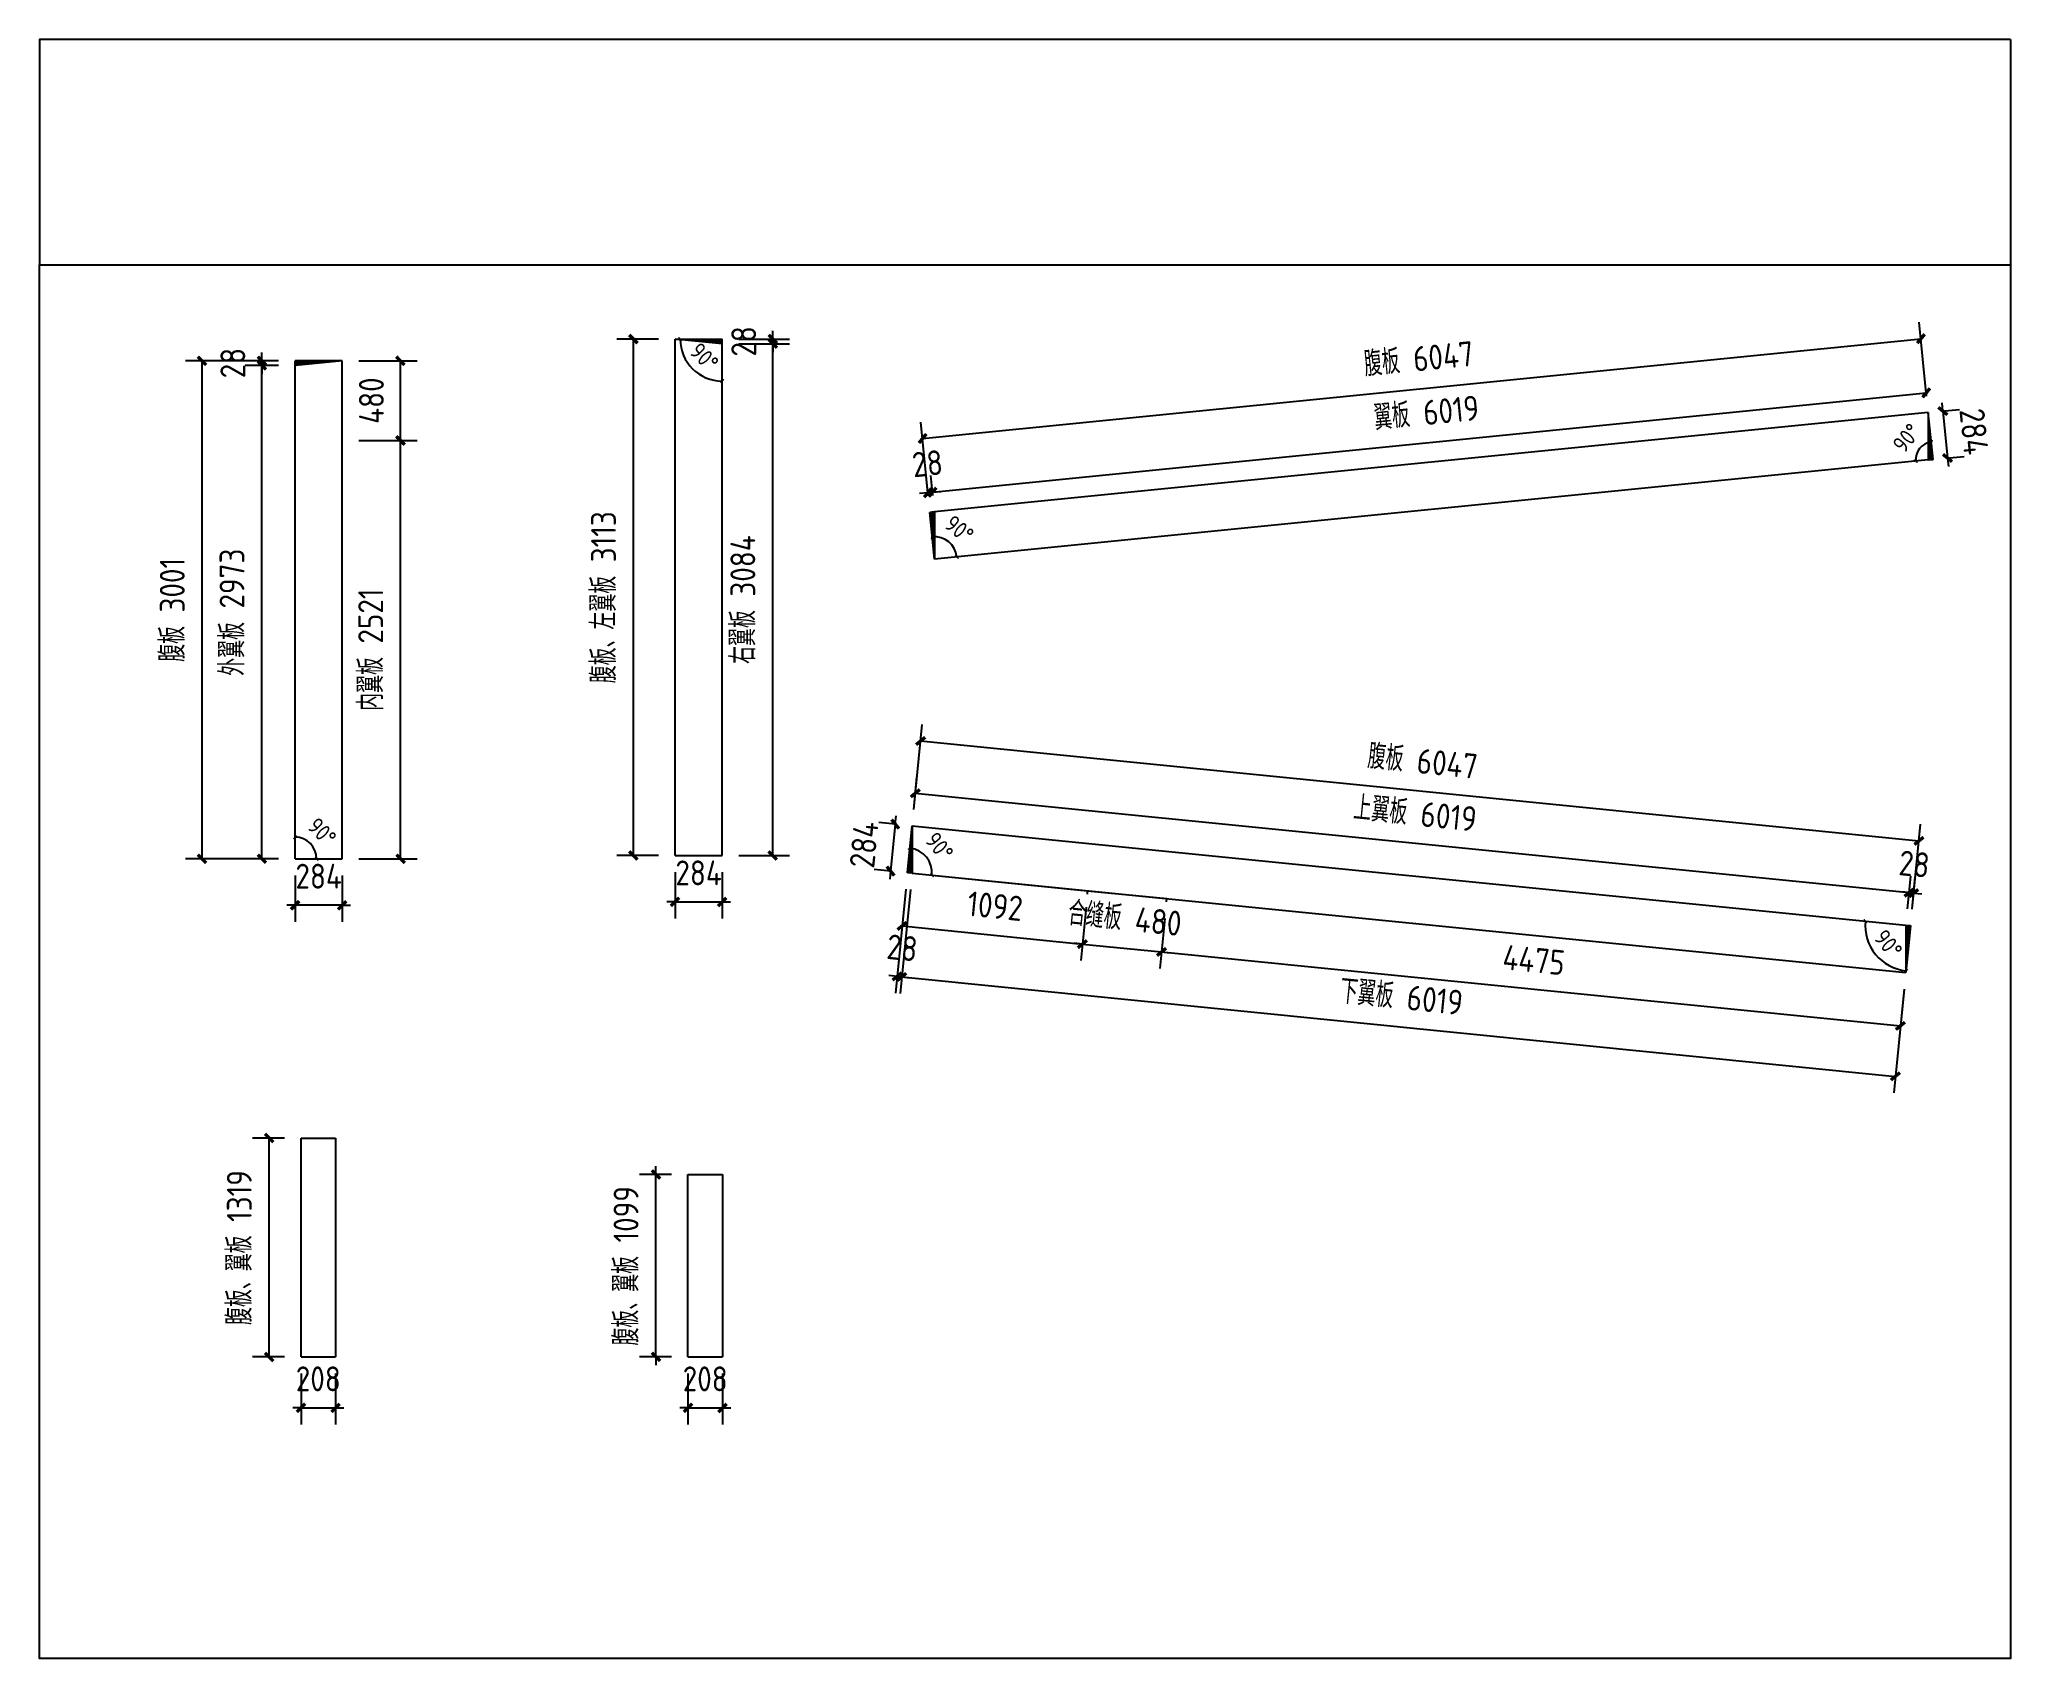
# Model space of a CAD drawing. Extents: x 533809 to 747315, y -17138 to 180511.
# Drawn here: x 676029 to 687909, y 163462 to 173220 of the extents above; entities that cross this region are included whole.
import ezdxf

# ---------------------------------------------------------------- set-up
doc = ezdxf.new("R2010")
doc.units = 0
doc.header["$LTSCALE"] = 1000
doc.header["$MEASUREMENT"] = 0
doc.layers.add('AXIS', color=3, linetype='Continuous')
doc.layers.add('DOTE', color=1, linetype='Continuous')
doc.styles.get("Standard").update_dxf_attribs({"font": 'gbenor.shx', "bigfont": 'gbcbig.shx'})
doc.dimstyles.get("Standard").update_dxf_attribs({"dimscale": 100, "dimtxt": 3.5, "dimasz": 1, "dimexe": 2.5, "dimexo": 3, "dimgap": 1.5, "dimtad": 1, "dimdec": 0, "dimzin": 0, "dimdsep": 46, "dimtxsty": 'Standard', "dimblk": 'ARCHTICK', "dimcen": 0.09, "dimadec": 0, "dimazin": 0, "dimtfac": 1, "dimtdec": 0, "dimtix": 1, "dimtmove": 2, "dimatfit": 3, "dimfxl": 1, "dimtolj": 1, "dimtzin": 0, "dimarcsym": 0})

msp = doc.modelspace()

# ---------------------------------------------------------------- blocks, each defined once
blk = doc.blocks.new('_ArchTick')
at = {"color": 0, "linetype": 'ByBlock', "const_width": 0.4}
blk.add_lwpolyline([(-0.5, -0.5), (0.5, 0.5)], dxfattribs=at)
blk = doc.blocks.new('*D1306')
at = {"layer": 'AXIS', "color": 3, "lineweight": -2}
for p, q in [((677570, 168182), (677570, 167902)), ((677854, 168182), (677854, 167902)), ((677570, 168002), (677520, 168002)), ((677854, 168002), (677570, 168002)), ((677854, 168002), (677904, 168002))]:
    blk.add_line(p, q, dxfattribs=at)
at = {"layer": 'Defpoints', "color": 0}
for p in [(677570, 168282), (677854, 168282), (677570, 168002)]:
    blk.add_point(p, dxfattribs=at)
at = {"layer": 'AXIS', "color": 3, "lineweight": -2, "xscale": 50, "yscale": 50, "zscale": 50}
for p, rotation in [((677570, 168002), 359.9999999999941), ((677854, 168002), 179.9999999999941)]:
    blk.add_blockref('_ArchTick', p, dxfattribs=dict(at, rotation=rotation))
at = {"layer": 'AXIS', "color": 0, "insert": (677712, 168177), "char_height": 150, "attachment_point": 5}
blk.add_mtext('\\A1;284', dxfattribs=at)
blk = doc.blocks.new('*D1307')
at = {"layer": 'AXIS', "color": 3, "lineweight": -2}
for p, q in [((677470, 171255), (677270, 171255)), ((677370, 168282), (677370, 171255)), ((677470, 168282), (677270, 168282))]:
    blk.add_line(p, q, dxfattribs=at)
at = {"layer": 'Defpoints', "color": 0}
for p in [(677370, 171255), (677570, 171255), (677570, 168282)]:
    blk.add_point(p, dxfattribs=at)
at = {"layer": 'AXIS', "color": 3, "lineweight": -2, "xscale": 50, "yscale": 50, "zscale": 50}
for p, rotation in [((677370, 171255), 90), ((677370, 168282), 270)]:
    blk.add_blockref('_ArchTick', p, dxfattribs=dict(at, rotation=rotation))
at = {"layer": 'AXIS', "color": 0, "insert": (677190, 169768), "char_height": 150, "attachment_point": 5, "rotation": 90}
blk.add_mtext('\\A1;外翼板 2973', dxfattribs=at)
blk = doc.blocks.new('*D1308')
at = {"layer": 'AXIS', "color": 3, "lineweight": -2}
for p, q in [((677370, 171283), (677370, 171333)), ((677470, 171283), (677270, 171283)), ((677470, 171255), (677270, 171255)), ((677370, 171255), (677370, 171283)), ((677370, 171255), (677370, 171205))]:
    blk.add_line(p, q, dxfattribs=at)
at = {"layer": 'Defpoints', "color": 0}
for p in [(677370, 171283), (677570, 171283), (677570, 171255)]:
    blk.add_point(p, dxfattribs=at)
at = {"layer": 'AXIS', "color": 3, "lineweight": -2, "xscale": 50, "yscale": 50, "zscale": 50}
for p, rotation in [((677370, 171283), 270), ((677370, 171255), 90)]:
    blk.add_blockref('_ArchTick', p, dxfattribs=dict(at, rotation=rotation))
at = {"layer": 'AXIS', "color": 0, "insert": (677195, 171269), "char_height": 150, "attachment_point": 5, "rotation": 90}
blk.add_mtext('\\A1;28', dxfattribs=at)
blk = doc.blocks.new('*D1305')
at = {"layer": 'AXIS', "color": 3, "lineweight": -2}
for p, q in [((677470, 171283), (676909, 171283)), ((677009, 168282), (677009, 171283)), ((677470, 168282), (676909, 168282))]:
    blk.add_line(p, q, dxfattribs=at)
at = {"layer": 'Defpoints', "color": 0}
for p in [(677009, 171283), (677570, 171283), (677570, 168282)]:
    blk.add_point(p, dxfattribs=at)
at = {"layer": 'AXIS', "color": 3, "lineweight": -2, "xscale": 50, "yscale": 50, "zscale": 50}
for p, rotation in [((677009, 171283), 90), ((677009, 168282), 270)]:
    blk.add_blockref('_ArchTick', p, dxfattribs=dict(at, rotation=rotation))
at = {"layer": 'AXIS', "color": 0, "insert": (676830, 169782), "char_height": 150, "attachment_point": 5, "rotation": 90}
blk.add_mtext('\\A1;腹板 3001', dxfattribs=at)
blk = doc.blocks.new('*D1309')
at = {"layer": 'AXIS', "color": 3, "lineweight": -2}
for p, q in [((677954, 170803), (678306, 170803)), ((678206, 168282), (678206, 170803)), ((677954, 168282), (678306, 168282))]:
    blk.add_line(p, q, dxfattribs=at)
at = {"layer": 'Defpoints', "color": 0}
for p in [(677854, 170803), (678206, 170803), (677854, 168282)]:
    blk.add_point(p, dxfattribs=at)
at = {"layer": 'AXIS', "color": 3, "lineweight": -2, "xscale": 50, "yscale": 50, "zscale": 50}
for p, rotation in [((678206, 170803), 90), ((678206, 168282), 270)]:
    blk.add_blockref('_ArchTick', p, dxfattribs=dict(at, rotation=rotation))
at = {"layer": 'AXIS', "color": 0, "insert": (678026, 169542), "char_height": 150, "attachment_point": 5, "rotation": 90}
blk.add_mtext('\\A1;内翼板 2521', dxfattribs=at)
blk = doc.blocks.new('*D1310')
at = {"layer": 'AXIS', "color": 3, "lineweight": -2}
for p, q in [((677954, 171283), (678305, 171283)), ((678205, 170803), (678205, 171283)), ((677954, 170803), (678305, 170803))]:
    blk.add_line(p, q, dxfattribs=at)
at = {"layer": 'Defpoints', "color": 0}
for p in [(677854, 171283), (678205, 171283), (677854, 170803)]:
    blk.add_point(p, dxfattribs=at)
at = {"layer": 'AXIS', "color": 3, "lineweight": -2, "xscale": 50, "yscale": 50, "zscale": 50}
for p, rotation in [((678205, 171283), 90), ((678205, 170803), 270)]:
    blk.add_blockref('_ArchTick', p, dxfattribs=dict(at, rotation=rotation))
at = {"layer": 'AXIS', "color": 0, "insert": (678030, 171043), "char_height": 150, "attachment_point": 5, "rotation": 90}
blk.add_mtext('\\A1;480', dxfattribs=at)
blk = doc.blocks.new('*D1311')
at = {"color": 0, "lineweight": -2}
blk.add_arc((677570, 168282), 130, 360, 90, dxfattribs=at)
at = {"layer": 'Defpoints', "color": 0}
for p in [(677570, 171255), (677682, 168347), (677570, 168282), (677570, 168282), (677854, 168282)]:
    blk.add_point(p, dxfattribs=at)
at = {"color": 0, "lineweight": -2, "xscale": 20, "yscale": 20, "zscale": 20}
for p, rotation in [((677570, 168411), 179.9999999999987), ((677700, 168282), 269.9999999999721)]:
    blk.add_blockref('_ArchTick', p, dxfattribs=dict(at, rotation=rotation))
at = {"color": 0, "insert": (677732, 168444), "char_height": 100, "attachment_point": 5, "rotation": 315}
blk.add_mtext('\\A1;90°', dxfattribs=at)
blk = doc.blocks.new('*D1312')
at = {"layer": 'AXIS', "color": 3, "lineweight": -2}
for p, q in [((679760, 171414), (679509, 171414)), ((679609, 168302), (679609, 171414)), ((679760, 168302), (679509, 168302))]:
    blk.add_line(p, q, dxfattribs=at)
at = {"layer": 'Defpoints', "color": 0}
for p in [(679609, 171414), (679860, 171414), (679860, 168302)]:
    blk.add_point(p, dxfattribs=at)
at = {"layer": 'AXIS', "color": 3, "lineweight": -2, "xscale": 50, "yscale": 50, "zscale": 50}
for p, rotation in [((679609, 171414), 90), ((679609, 168302), 270)]:
    blk.add_blockref('_ArchTick', p, dxfattribs=dict(at, rotation=rotation))
at = {"layer": 'AXIS', "color": 0, "insert": (679429, 169858), "char_height": 150, "attachment_point": 5, "rotation": 90}
blk.add_mtext('\\A1;腹板、左翼板 3113', dxfattribs=at)
blk = doc.blocks.new('*D1313')
at = {"layer": 'AXIS', "color": 3, "lineweight": -2}
for p, q in [((680244, 171386), (680549, 171386)), ((680449, 168302), (680449, 171386)), ((680244, 168302), (680549, 168302))]:
    blk.add_line(p, q, dxfattribs=at)
at = {"layer": 'Defpoints', "color": 0}
for p in [(680144, 171386), (680449, 171386), (680144, 168302)]:
    blk.add_point(p, dxfattribs=at)
at = {"layer": 'AXIS', "color": 3, "lineweight": -2, "xscale": 50, "yscale": 50, "zscale": 50}
for p, rotation in [((680449, 171386), 90), ((680449, 168302), 270)]:
    blk.add_blockref('_ArchTick', p, dxfattribs=dict(at, rotation=rotation))
at = {"layer": 'AXIS', "color": 0, "insert": (680269, 169844), "char_height": 150, "attachment_point": 5, "rotation": 90}
blk.add_mtext('\\A1;右翼板 3084', dxfattribs=at)
blk = doc.blocks.new('*D1314')
at = {"layer": 'AXIS', "color": 3, "lineweight": -2}
for p, q in [((680449, 171414), (680449, 171464)), ((680244, 171414), (680549, 171414)), ((680244, 171386), (680549, 171386)), ((680449, 171386), (680449, 171414)), ((680449, 171386), (680449, 171336))]:
    blk.add_line(p, q, dxfattribs=at)
at = {"layer": 'Defpoints', "color": 0}
for p in [(680144, 171414), (680144, 171386), (680449, 171414)]:
    blk.add_point(p, dxfattribs=at)
at = {"layer": 'AXIS', "color": 3, "lineweight": -2, "xscale": 50, "yscale": 50, "zscale": 50}
for p, rotation in [((680449, 171414), 270), ((680449, 171386), 90)]:
    blk.add_blockref('_ArchTick', p, dxfattribs=dict(at, rotation=rotation))
at = {"layer": 'AXIS', "color": 0, "insert": (680274, 171400), "char_height": 150, "attachment_point": 5, "rotation": 90}
blk.add_mtext('\\A1;28', dxfattribs=at)
blk = doc.blocks.new('*D1315')
at = {"layer": 'AXIS', "color": 3, "lineweight": -2}
for p, q in [((679860, 168202), (679860, 167922)), ((680144, 168202), (680144, 167922)), ((679860, 168022), (679810, 168022)), ((679860, 168022), (680144, 168022)), ((680144, 168022), (680194, 168022))]:
    blk.add_line(p, q, dxfattribs=at)
at = {"layer": 'Defpoints', "color": 0}
for p in [(679860, 168302), (680144, 168302), (680144, 168022)]:
    blk.add_point(p, dxfattribs=at)
at = {"layer": 'AXIS', "color": 3, "lineweight": -2, "xscale": 50, "yscale": 50, "zscale": 50}
blk.add_blockref('_ArchTick', (679860, 168022), dxfattribs=at)
at = {"layer": 'AXIS', "color": 3, "lineweight": -2, "xscale": 50, "yscale": 50, "zscale": 50, "rotation": 180}
blk.add_blockref('_ArchTick', (680144, 168022), dxfattribs=at)
at = {"layer": 'AXIS', "color": 0, "insert": (680002, 168197), "char_height": 150, "attachment_point": 5}
blk.add_mtext('\\A1;284', dxfattribs=at)
blk = doc.blocks.new('*D1318')
at = {"color": 0, "lineweight": -2}
blk.add_arc((680144, 171414), 253, 180, 270, dxfattribs=at)
at = {"layer": 'Defpoints', "color": 0}
for p in [(679860, 171414), (680144, 171414), (680144, 171386), (679925, 171287), (680144, 168302)]:
    blk.add_point(p, dxfattribs=at)
at = {"color": 0, "lineweight": -2, "xscale": 20, "yscale": 20, "zscale": 20, "rotation": 89.99999999999167}
blk.add_blockref('_ArchTick', (679891, 171414), dxfattribs=at)
at = {"color": 0, "lineweight": -2, "xscale": 20, "yscale": 20, "zscale": 20}
blk.add_blockref('_ArchTick', (680144, 171161), dxfattribs=at)
at = {"color": 0, "insert": (680036, 171306), "char_height": 100, "attachment_point": 5, "rotation": 315}
blk.add_mtext('\\A1;90°', dxfattribs=at)
blk = doc.blocks.new('*D1321')
at = {"layer": 'AXIS', "color": 3, "lineweight": -2}
for p, q in [((681384, 170488), (681334, 170483)), ((681386, 170469), (681374, 170588)), ((681384, 170488), (681412, 170491)), ((681414, 170471), (681402, 170591)), ((681412, 170491), (681462, 170496))]:
    blk.add_line(p, q, dxfattribs=at)
at = {"layer": 'Defpoints', "color": 0}
for p in [(681412, 170491), (681396, 170369), (681424, 170372)]:
    blk.add_point(p, dxfattribs=at)
at = {"layer": 'AXIS', "color": 3, "lineweight": -2, "xscale": 50, "yscale": 50, "zscale": 50}
for p, rotation in [((681384, 170488), 5.710593137534685), ((681412, 170491), 185.7105931375347)]:
    blk.add_blockref('_ArchTick', p, dxfattribs=dict(at, rotation=rotation))
at = {"layer": 'AXIS', "color": 0, "insert": (681381, 170664), "char_height": 150, "attachment_point": 5, "rotation": 5.7106}
blk.add_mtext('\\A1;28', dxfattribs=at)
blk = doc.blocks.new('*D1322')
at = {"layer": 'AXIS', "color": 3, "lineweight": -2}
for p, q in [((681412, 170491), (687401, 171090)), ((687403, 171070), (687391, 171190)), ((681414, 170471), (681402, 170591))]:
    blk.add_line(p, q, dxfattribs=at)
at = {"layer": 'Defpoints', "color": 0}
for p in [(687401, 171090), (687413, 170971), (681424, 170372)]:
    blk.add_point(p, dxfattribs=at)
at = {"layer": 'AXIS', "color": 3, "lineweight": -2, "xscale": 50, "yscale": 50, "zscale": 50}
for p, rotation in [((687401, 171090), 5.710593137520395), ((681412, 170491), 185.7105931375204)]:
    blk.add_blockref('_ArchTick', p, dxfattribs=dict(at, rotation=rotation))
at = {"layer": 'AXIS', "color": 0, "insert": (684389, 170970), "char_height": 150, "attachment_point": 5, "rotation": 5.7106}
blk.add_mtext('\\A1;翼板 6019', dxfattribs=at)
blk = doc.blocks.new('*D1323')
at = {"layer": 'AXIS', "color": 3, "lineweight": -2}
for p, q in [((687403, 171070), (687359, 171516)), ((681352, 170815), (687369, 171416)), ((681386, 170469), (681342, 170914))]:
    blk.add_line(p, q, dxfattribs=at)
at = {"layer": 'Defpoints', "color": 0}
for p in [(687369, 171416), (687413, 170971), (681396, 170369)]:
    blk.add_point(p, dxfattribs=at)
at = {"layer": 'AXIS', "color": 3, "lineweight": -2, "xscale": 50, "yscale": 50, "zscale": 50}
for p, rotation in [((687369, 171416), 5.710593137499098), ((681352, 170815), 185.7105931374991)]:
    blk.add_blockref('_ArchTick', p, dxfattribs=dict(at, rotation=rotation))
at = {"layer": 'AXIS', "color": 0, "insert": (684342, 171295), "char_height": 150, "attachment_point": 5, "rotation": 5.7106}
blk.add_mtext('\\A1;腹板 6047', dxfattribs=at)
blk = doc.blocks.new('*D1324')
at = {"layer": 'AXIS', "color": 3, "lineweight": -2}
for p, q in [((687501, 170980), (687496, 171029)), ((687501, 170980), (687529, 170697)), ((687513, 170981), (687601, 170990)), ((687529, 170697), (687534, 170647)), ((687541, 170698), (687629, 170707))]:
    blk.add_line(p, q, dxfattribs=at)
at = {"layer": 'Defpoints', "color": 0}
for p in [(687413, 170971), (687442, 170688), (687529, 170697)]:
    blk.add_point(p, dxfattribs=at)
at = {"layer": 'AXIS', "color": 3, "lineweight": -2, "xscale": 50, "yscale": 50, "zscale": 50}
for p, rotation in [((687501, 170980), 275.7105931375114), ((687529, 170697), 95.71059313751134)]:
    blk.add_blockref('_ArchTick', p, dxfattribs=dict(at, rotation=rotation))
at = {"layer": 'AXIS', "color": 0, "insert": (687689, 170856), "char_height": 150, "attachment_point": 5, "rotation": 275.7106}
blk.add_mtext('\\A1;284', dxfattribs=at)
blk = doc.blocks.new('*D1319')
at = {"color": 0, "lineweight": -2}
blk.add_arc((687442, 170688), 105, 95.7106, 185.7106, dxfattribs=at)
at = {"layer": 'Defpoints', "color": 0}
for p in [(687413, 170971), (687380, 170774), (687413, 170685), (687442, 170688), (681424, 170087)]:
    blk.add_point(p, dxfattribs=at)
at = {"color": 0, "lineweight": -2, "xscale": 20, "yscale": 20, "zscale": 20}
for p, rotation in [((687431, 170793), 5.7105931374892), ((687337, 170678), 275.7105931375)]:
    blk.add_blockref('_ArchTick', p, dxfattribs=dict(at, rotation=rotation))
at = {"color": 0, "insert": (687283, 170818), "char_height": 100, "attachment_point": 5, "rotation": 50.7106}
blk.add_mtext('\\A1;90°', dxfattribs=at)
blk = doc.blocks.new('*D1320')
at = {"color": 0, "lineweight": -2}
blk.add_arc((681424, 170087), 135, 5.7106, 95.7106, dxfattribs=at)
at = {"layer": 'Defpoints', "color": 0}
for p in [(687413, 170685), (681396, 170369), (681534, 170165), (681424, 170087), (681424, 170087)]:
    blk.add_point(p, dxfattribs=at)
at = {"color": 0, "lineweight": -2, "xscale": 20, "yscale": 20, "zscale": 20}
for p, rotation in [((681411, 170221), 185.7105931374966), ((681558, 170100), 275.7105931375002)]:
    blk.add_blockref('_ArchTick', p, dxfattribs=dict(at, rotation=rotation))
at = {"color": 0, "insert": (681573, 170268), "char_height": 100, "attachment_point": 5, "rotation": 320.7106}
blk.add_mtext('\\A1;90°', dxfattribs=at)
blk = doc.blocks.new('*D1325')
at = {"layer": 'AXIS', "color": 3, "lineweight": -2}
for p, q in [((681299, 168580), (681318, 168776)), ((681308, 168677), (687297, 168078)), ((687288, 167981), (687307, 168177))]:
    blk.add_line(p, q, dxfattribs=at)
at = {"layer": 'Defpoints', "color": 0}
for p in [(681289, 168481), (687297, 168078), (687278, 167882)]:
    blk.add_point(p, dxfattribs=at)
at = {"layer": 'AXIS', "color": 3, "lineweight": -2, "xscale": 50, "yscale": 50, "zscale": 50}
for p, rotation in [((681308, 168677), 174.289406862513), ((687297, 168078), 354.2894068625131)]:
    blk.add_blockref('_ArchTick', p, dxfattribs=dict(at, rotation=rotation))
at = {"layer": 'AXIS', "color": 0, "insert": (684321, 168556), "char_height": 150, "attachment_point": 5, "rotation": 354.2894}
blk.add_mtext('\\A1;上翼板 6019', dxfattribs=at)
blk = doc.blocks.new('*D1326')
at = {"layer": 'AXIS', "color": 3, "lineweight": -2}
for p, q in [((687288, 167981), (687307, 168177)), ((687316, 167979), (687335, 168174)), ((687297, 168078), (687247, 168083)), ((687297, 168078), (687325, 168075)), ((687325, 168075), (687375, 168070))]:
    blk.add_line(p, q, dxfattribs=at)
at = {"layer": 'Defpoints', "color": 0}
for p in [(687325, 168075), (687278, 167882), (687306, 167879)]:
    blk.add_point(p, dxfattribs=at)
at = {"layer": 'AXIS', "color": 3, "lineweight": -2, "xscale": 50, "yscale": 50, "zscale": 50}
for p, rotation in [((687297, 168078), 354.2894068626248), ((687325, 168075), 174.2894068626248)]:
    blk.add_blockref('_ArchTick', p, dxfattribs=dict(at, rotation=rotation))
at = {"layer": 'AXIS', "color": 0, "insert": (687329, 168250), "char_height": 150, "attachment_point": 5, "rotation": 354.2894}
blk.add_mtext('\\A1;28', dxfattribs=at)
blk = doc.blocks.new('*D1327')
at = {"layer": 'AXIS', "color": 3, "lineweight": -2}
for p, q in [((681299, 168580), (681350, 169091)), ((681340, 168992), (687357, 168390)), ((687316, 167979), (687367, 168490))]:
    blk.add_line(p, q, dxfattribs=at)
at = {"layer": 'Defpoints', "color": 0}
for p in [(681289, 168481), (687357, 168390), (687306, 167879)]:
    blk.add_point(p, dxfattribs=at)
at = {"layer": 'AXIS', "color": 3, "lineweight": -2, "xscale": 50, "yscale": 50, "zscale": 50}
for p, rotation in [((681340, 168992), 174.2894068625008), ((687357, 168390), 354.2894068625008)]:
    blk.add_blockref('_ArchTick', p, dxfattribs=dict(at, rotation=rotation))
at = {"layer": 'AXIS', "color": 0, "insert": (684366, 168870), "char_height": 150, "attachment_point": 5, "rotation": 354.2894}
blk.add_mtext('\\A1;腹板 6047', dxfattribs=at)
blk = doc.blocks.new('*D1328')
at = {"layer": 'AXIS', "color": 3, "lineweight": -2}
for p, q in [((681189, 168491), (681088, 168501)), ((681187, 168491), (681159, 168208)), ((681187, 168491), (681192, 168541)), ((681161, 168208), (681060, 168218)), ((681159, 168208), (681154, 168159))]:
    blk.add_line(p, q, dxfattribs=at)
at = {"layer": 'Defpoints', "color": 0}
for p in [(681289, 168481), (681159, 168208), (681260, 168198)]:
    blk.add_point(p, dxfattribs=at)
at = {"layer": 'AXIS', "color": 3, "lineweight": -2, "xscale": 50, "yscale": 50, "zscale": 50}
for p, rotation in [((681187, 168491), 264.2894068625126), ((681159, 168208), 84.28940686251264)]:
    blk.add_blockref('_ArchTick', p, dxfattribs=dict(at, rotation=rotation))
at = {"layer": 'AXIS', "color": 0, "insert": (680999, 168367), "char_height": 150, "attachment_point": 5, "rotation": 84.2894}
blk.add_mtext('\\A1;284', dxfattribs=at)
blk = doc.blocks.new('*D1329')
at = {"layer": 'AXIS', "color": 3, "lineweight": -2}
for p, q in [((681250, 168099), (681188, 167473)), ((681279, 168096), (681216, 167470)), ((681198, 167573), (681148, 167578)), ((681198, 167573), (681226, 167570)), ((681226, 167570), (681276, 167565))]:
    blk.add_line(p, q, dxfattribs=at)
at = {"layer": 'Defpoints', "color": 0}
for p in [(681260, 168198), (681289, 168195), (681226, 167570)]:
    blk.add_point(p, dxfattribs=at)
at = {"layer": 'AXIS', "color": 3, "lineweight": -2, "xscale": 50, "yscale": 50, "zscale": 50}
for p, rotation in [((681198, 167573), 354.2894068624069), ((681226, 167570), 174.2894068624069)]:
    blk.add_blockref('_ArchTick', p, dxfattribs=dict(at, rotation=rotation))
at = {"layer": 'AXIS', "color": 0, "insert": (681229, 167745), "char_height": 150, "attachment_point": 5, "rotation": 354.2894}
blk.add_mtext('\\A1;28', dxfattribs=at)
blk = doc.blocks.new('*D1330')
at = {"layer": 'AXIS', "color": 3, "lineweight": -2}
for p, q in [((681279, 168096), (681216, 167470)), ((681226, 167570), (687215, 166971)), ((687268, 167497), (687205, 166872))]:
    blk.add_line(p, q, dxfattribs=at)
at = {"layer": 'Defpoints', "color": 0}
for p in [(681289, 168195), (687278, 167596), (687215, 166971)]:
    blk.add_point(p, dxfattribs=at)
at = {"layer": 'AXIS', "color": 3, "lineweight": -2, "xscale": 50, "yscale": 50, "zscale": 50}
for p, rotation in [((681226, 167570), 174.2894068624174), ((687215, 166971), 354.2894068624174)]:
    blk.add_blockref('_ArchTick', p, dxfattribs=dict(at, rotation=rotation))
at = {"layer": 'AXIS', "color": 0, "insert": (684238, 167450), "char_height": 150, "attachment_point": 5, "rotation": 354.2894}
blk.add_mtext('\\A1;下翼板 6019', dxfattribs=at)
blk = doc.blocks.new('*D1331')
at = {"color": 0, "lineweight": -2}
blk.add_arc((687306, 167879), 273, 174.2894, 264.2894, dxfattribs=at)
at = {"layer": 'Defpoints', "color": 0}
for p in [(681289, 168481), (687278, 167882), (687306, 167879), (687057, 167767), (687278, 167596)]:
    blk.add_point(p, dxfattribs=at)
at = {"color": 0, "lineweight": -2, "xscale": 20, "yscale": 20, "zscale": 20}
for p, rotation in [((687034, 167906), 84.28940686250147), ((687279, 167607), 354.2894068624994)]:
    blk.add_blockref('_ArchTick', p, dxfattribs=dict(at, rotation=rotation))
at = {"color": 0, "insert": (687172, 167769), "char_height": 100, "attachment_point": 5, "rotation": 309.2894}
blk.add_mtext('\\A1;90°', dxfattribs=at)
blk = doc.blocks.new('*D1332')
at = {"color": 0, "lineweight": -2}
blk.add_arc((681260, 168198), 149, 354.2894, 84.2894, dxfattribs=at)
at = {"layer": 'Defpoints', "color": 0}
for p in [(681289, 168481), (681396, 168260), (681260, 168198), (681289, 168195), (682347, 168090)]:
    blk.add_point(p, dxfattribs=at)
at = {"color": 0, "lineweight": -2, "xscale": 20, "yscale": 20, "zscale": 20}
for p, rotation in [((681275, 168347), 174.2894068625157), ((681409, 168183), 264.2894068625009)]:
    blk.add_blockref('_ArchTick', p, dxfattribs=dict(at, rotation=rotation))
at = {"color": 0, "insert": (681453, 168356), "char_height": 100, "attachment_point": 5, "rotation": 309.2894}
blk.add_mtext('\\A1;90°', dxfattribs=at)
blk = doc.blocks.new('*D1333')
at = {"layer": 'AXIS', "color": 3, "lineweight": -2}
for p, q in [((677506, 166599), (677314, 166599)), ((677414, 165280), (677414, 166599)), ((677506, 165280), (677314, 165280))]:
    blk.add_line(p, q, dxfattribs=at)
at = {"layer": 'Defpoints', "color": 0}
for p in [(677414, 166599), (677606, 166599), (677606, 165280)]:
    blk.add_point(p, dxfattribs=at)
at = {"layer": 'AXIS', "color": 3, "lineweight": -2, "xscale": 50, "yscale": 50, "zscale": 50}
for p, rotation in [((677414, 166599), 90), ((677414, 165280), 270)]:
    blk.add_blockref('_ArchTick', p, dxfattribs=dict(at, rotation=rotation))
at = {"layer": 'AXIS', "color": 0, "insert": (677234, 165939), "char_height": 150, "attachment_point": 5, "rotation": 90}
blk.add_mtext('\\A1;腹板、翼板 1319', dxfattribs=at)
blk = doc.blocks.new('*D1334')
at = {"layer": 'AXIS', "color": 3, "lineweight": -2}
for p, q in [((677606, 165180), (677606, 164873)), ((677814, 165180), (677814, 164873)), ((677606, 164973), (677556, 164973)), ((677606, 164973), (677814, 164973)), ((677814, 164973), (677864, 164973))]:
    blk.add_line(p, q, dxfattribs=at)
at = {"layer": 'Defpoints', "color": 0}
for p in [(677606, 165280), (677814, 165280), (677814, 164973)]:
    blk.add_point(p, dxfattribs=at)
at = {"layer": 'AXIS', "color": 3, "lineweight": -2, "xscale": 50, "yscale": 50, "zscale": 50}
blk.add_blockref('_ArchTick', (677606, 164973), dxfattribs=at)
at = {"layer": 'AXIS', "color": 3, "lineweight": -2, "xscale": 50, "yscale": 50, "zscale": 50, "rotation": 180}
blk.add_blockref('_ArchTick', (677814, 164973), dxfattribs=at)
at = {"layer": 'AXIS', "color": 0, "insert": (677710, 165148), "char_height": 150, "attachment_point": 5}
blk.add_mtext('\\A1;208', dxfattribs=at)
blk = doc.blocks.new('*D1344')
at = {"layer": 'AXIS', "color": 3, "lineweight": -2}
for p, q in [((679838, 166379), (679645, 166379)), ((679745, 166379), (679745, 166429)), ((679745, 165280), (679745, 166379)), ((679838, 165280), (679645, 165280)), ((679745, 165280), (679745, 165230))]:
    blk.add_line(p, q, dxfattribs=at)
at = {"layer": 'Defpoints', "color": 0}
for p in [(679745, 166379), (679938, 166379), (679938, 165280)]:
    blk.add_point(p, dxfattribs=at)
at = {"layer": 'AXIS', "color": 3, "lineweight": -2, "xscale": 50, "yscale": 50, "zscale": 50}
for p, rotation in [((679745, 166379), 270), ((679745, 165280), 90)]:
    blk.add_blockref('_ArchTick', p, dxfattribs=dict(at, rotation=rotation))
at = {"layer": 'AXIS', "color": 0, "insert": (679565, 165829), "char_height": 150, "attachment_point": 5, "rotation": 90}
blk.add_mtext('\\A1;腹板、翼板 1099', dxfattribs=at)
blk = doc.blocks.new('*D1345')
at = {"layer": 'AXIS', "color": 3, "lineweight": -2}
for p, q in [((679938, 165180), (679938, 164873)), ((680146, 165180), (680146, 164873)), ((679938, 164973), (679888, 164973)), ((679938, 164973), (680146, 164973)), ((680146, 164973), (680196, 164973))]:
    blk.add_line(p, q, dxfattribs=at)
at = {"layer": 'Defpoints', "color": 0}
for p in [(679938, 165280), (680146, 165280), (680146, 164973)]:
    blk.add_point(p, dxfattribs=at)
at = {"layer": 'AXIS', "color": 3, "lineweight": -2, "xscale": 50, "yscale": 50, "zscale": 50}
blk.add_blockref('_ArchTick', (679938, 164973), dxfattribs=at)
at = {"layer": 'AXIS', "color": 3, "lineweight": -2, "xscale": 50, "yscale": 50, "zscale": 50, "rotation": 180}
blk.add_blockref('_ArchTick', (680146, 164973), dxfattribs=at)
at = {"layer": 'AXIS', "color": 0, "insert": (680042, 165148), "char_height": 150, "attachment_point": 5}
blk.add_mtext('\\A1;208', dxfattribs=at)
blk = doc.blocks.new('*D2319')
at = {"layer": 'AXIS', "color": 3, "lineweight": -2}
for p, q in [((681250, 168099), (681218, 167778)), ((682337, 167990), (682305, 167669)), ((681228, 167877), (682315, 167768))]:
    blk.add_line(p, q, dxfattribs=at)
at = {"layer": 'Defpoints', "color": 0}
for p in [(681260, 168198), (682347, 168090), (682315, 167768)]:
    blk.add_point(p, dxfattribs=at)
at = {"layer": 'AXIS', "color": 3, "lineweight": -2, "xscale": 50, "yscale": 50, "zscale": 50}
for p, rotation in [((681228, 167877), 174.2894068624964), ((682315, 167768), 354.2894068624964)]:
    blk.add_blockref('_ArchTick', p, dxfattribs=dict(at, rotation=rotation))
at = {"layer": 'AXIS', "color": 0, "insert": (681789, 167997), "char_height": 150, "attachment_point": 5, "rotation": 354.2894}
blk.add_mtext('\\A1;1092', dxfattribs=at)
blk = doc.blocks.new('*D2320')
at = {"layer": 'AXIS', "color": 3, "lineweight": -2}
for p, q in [((682337, 167990), (682305, 167669)), ((682812, 167922), (682782, 167621)), ((682315, 167768), (682265, 167773)), ((682315, 167768), (682792, 167721)), ((682792, 167721), (682842, 167716))]:
    blk.add_line(p, q, dxfattribs=at)
at = {"layer": 'Defpoints', "color": 0}
for p in [(682347, 168090), (682822, 168022), (682792, 167721)]:
    blk.add_point(p, dxfattribs=at)
at = {"layer": 'AXIS', "color": 3, "lineweight": -2, "xscale": 50, "yscale": 50, "zscale": 50}
for p, rotation in [((682315, 167768), 354.2894068624964), ((682792, 167721), 174.2894068624964)]:
    blk.add_blockref('_ArchTick', p, dxfattribs=dict(at, rotation=rotation))
at = {"layer": 'AXIS', "color": 0, "insert": (682571, 167924), "char_height": 150, "attachment_point": 5, "rotation": 354.2894}
blk.add_mtext('\\A1;合缝板 480', dxfattribs=at)
blk = doc.blocks.new('*D2321')
at = {"layer": 'AXIS', "color": 3, "lineweight": -2}
for p, q in [((682812, 167922), (682782, 167621)), ((682792, 167721), (687245, 167275)), ((687268, 167497), (687236, 167176))]:
    blk.add_line(p, q, dxfattribs=at)
at = {"layer": 'Defpoints', "color": 0}
for p in [(682822, 168022), (687278, 167596), (687245, 167275)]:
    blk.add_point(p, dxfattribs=at)
at = {"layer": 'AXIS', "color": 3, "lineweight": -2, "xscale": 50, "yscale": 50, "zscale": 50}
for p, rotation in [((682792, 167721), 174.2894068624964), ((687245, 167275), 354.2894068624964)]:
    blk.add_blockref('_ArchTick', p, dxfattribs=dict(at, rotation=rotation))
at = {"layer": 'AXIS', "color": 0, "insert": (685036, 167672), "char_height": 150, "attachment_point": 5, "rotation": 354.2894}
blk.add_mtext('\\A1;4475', dxfattribs=at)

# ---------------------------------------------------------------- dimensions: what is measured, and where the dimension line sits
at = {"color": 1}
for base, line1, line2, picture, middle in [((679924.8, 171287.4), ((680144.2, 168301.6), (680144.2, 171385.7)), ((679860.2, 171414.1), (680144.2, 171414.1)), '*D1318', (680035.7, 171305.7)), ((677682.4, 168346.6), ((677570.1, 168281.8), (677854.1, 168281.8)), ((677570.1, 168281.8), (677570.1, 171254.6)), '*D1311', (677732.5, 168444.2)), ((687380, 170773.9), ((687413.3, 170685.5), (681424.3, 170086.6)), ((687441.6, 170688.3), (687413.3, 170970.9)), '*D1319', (687282.5, 170818.4)), ((681533.8, 170165.3), ((681424.3, 170086.6), (681396.1, 170369.2)), ((687413.3, 170685.5), (681424.3, 170086.6)), '*D1320', (681573, 170268.3)), ((681396.3, 168259.5), ((681288.6, 168195.3), (682346.8, 168089.5)), ((681260.3, 168198.1), (681288.6, 168480.7)), '*D1332', (681453.2, 168355.9)), ((687056.9, 167766.6), ((687305.9, 167879), (687277.6, 167596.4)), ((681288.6, 168480.7), (687277.6, 167881.8)), '*D1331', (687171.8, 167769.4))]:
    dim = msp.add_angular_dim_2l(base=base, line1=line1, line2=line2, dimstyle='Standard', override={"dimtxt": 1, "dimasz": 0.2, "dimgap": 0.5}, dxfattribs=at)
    dim.commit()
    dim.dimension.update_dxf_attribs({"geometry": picture, "text_midpoint": middle})
at = {"layer": 'AXIS', "color": 0}
for p1, p2, distance, text, picture, middle in [((679860.2, 168301.6), (679860.2, 171414.1), 250.8, '腹板、左翼板 3113', '*D1312', (679429.4, 169857.8)), ((681396.1, 170369.2), (687413.3, 170970.9), 447.7, '腹板 6047', '*D1323', (684342.2, 171294.5)), ((677854.1, 168281.8), (677854.1, 170802.8), -352.1, '内翼板 2521', '*D1309', (678026.3, 169542.3)), ((681288.6, 168480.7), (687305.9, 167879), 513.8, '腹板 6047', '*D1327', (684366.3, 168870.2)), ((681288.6, 168480.7), (687277.6, 167881.8), 196.7, '上翼板 6019', '*D1325', (684320.6, 168556.1)), ((677606.5, 165279.9), (677606.5, 166598.9), 192.4, '腹板、翼板 1319', '*D1333', (677234.1, 165939.4)), ((679937.9, 165279.9), (679937.9, 166378.9), 192.4, '腹板、翼板 1099', '*D1344', (679565.5, 165829.4))]:
    dim = msp.add_aligned_dim(p1=p1, p2=p2, distance=distance, text=text, dimstyle='Standard', override={"dimtxt": 1.5, "dimasz": 0.5, "dimexe": 1, "dimexo": 1, "dimgap": 1, "dimclrd": 3, "dimclre": 3}, dxfattribs=at)
    dim.commit()
    dim.dimension.update_dxf_attribs({"geometry": picture, "text_midpoint": middle})
for base, p1, p2, angle, picture, middle in [((680448.9, 171414.1), (680144.2, 171385.7), (680144.2, 171414.1), 90, '*D1314', (680273.9, 171399.9)), ((677370.1, 171283), (677570.1, 171254.6), (677570.1, 171283), 90, '*D1308', (677195.1, 171268.8)), ((687325.4, 168074.8), (687277.6, 167881.8), (687305.9, 167879), 174.28941, '*D1326', (687328.7, 168250.3)), ((687245.5, 167275.4), (682822.4, 168021.8), (687277.6, 167596.4), 174.28941, '*D2321', (685036.3, 167672.2))]:
    dim = msp.add_linear_dim(base=base, p1=p1, p2=p2, angle=angle, dimstyle='Standard', override={"dimtxt": 1.5, "dimasz": 0.5, "dimexe": 1, "dimexo": 1, "dimgap": 1, "dimclrd": 3, "dimclre": 3}, dxfattribs=at)
    dim.commit()
    dim.dimension.update_dxf_attribs({"geometry": picture, "text_midpoint": middle})
for base, p1, p2, angle, text, picture, middle in [((677009.5, 171283), (677570.1, 168281.8), (677570.1, 171283), 90, '腹板 3001', '*D1305', (676829.5, 169782.4)), ((680448.9, 171385.7), (680144.2, 168301.6), (680144.2, 171385.7), 90, '右翼板 3084', '*D1313', (680268.9, 169843.6)), ((677370.1, 171254.6), (677570.1, 168281.8), (677570.1, 171254.6), 90, '外翼板 2973', '*D1307', (677190.1, 169768.2)), ((687401.4, 171090.1), (681424.3, 170372), (687413.3, 170970.9), 185.71059, '翼板 6019', '*D1322', (684389, 170969.7)), ((687215.1, 166971), (681288.6, 168195.3), (687277.6, 167596.4), 174.28941, '下翼板 6019', '*D1330', (684238.5, 167449.6)), ((682792.3, 167720.7), (682346.8, 168089.5), (682822.4, 168021.8), 174.28941, '合缝板 480', '*D2320', (682571.4, 167923.7))]:
    dim = msp.add_linear_dim(base=base, p1=p1, p2=p2, angle=angle, text=text, dimstyle='Standard', override={"dimtxt": 1.5, "dimasz": 0.5, "dimexe": 1, "dimexo": 1, "dimgap": 1, "dimclrd": 3, "dimclre": 3}, dxfattribs=at)
    dim.commit()
    dim.dimension.update_dxf_attribs({"geometry": picture, "text_midpoint": middle})
for p1, p2, distance, picture, middle in [((677854.1, 170802.8), (677854.1, 171283), -351, '*D1310', (678030.1, 171042.9)), ((687413.3, 170970.9), (687441.6, 170688.3), 88.2, '*D1324', (687689.3, 170855.8)), ((681396.1, 170369.2), (681424.3, 170372), 119.8, '*D1321', (681380.8, 170663.9)), ((681288.6, 168480.7), (681260.3, 168198.1), -101.8, '*D1328', (680999, 168367)), ((677854.1, 168281.8), (677570.1, 168281.8), 280.2, '*D1306', (677712.1, 168176.6)), ((679860.2, 168301.6), (680144.2, 168301.6), -279.6, '*D1315', (680002.2, 168197)), ((681260.3, 168198.1), (681288.6, 168195.3), -628.5, '*D1329', (681229.3, 167745.5)), ((681260.3, 168198.1), (682346.8, 168089.5), -322.6, '*D2319', (681788.9, 167996.9)), ((677606.5, 165279.9), (677814.5, 165279.9), -306.6, '*D1334', (677710.5, 165148.3)), ((679937.9, 165279.9), (680145.9, 165279.9), -306.6, '*D1345', (680041.9, 165148.3))]:
    dim = msp.add_aligned_dim(p1=p1, p2=p2, distance=distance, dimstyle='Standard', override={"dimtxt": 1.5, "dimasz": 0.5, "dimexe": 1, "dimexo": 1, "dimgap": 1, "dimclrd": 3, "dimclre": 3}, dxfattribs=at)
    dim.commit()
    dim.dimension.update_dxf_attribs({"geometry": picture, "text_midpoint": middle})

# ---------------------------------------------------------------- hatches: boundary and pattern name
h = msp.add_hatch()
h.set_pattern_fill('ANSI31', color=2, scale=5, style=0)
h.set_pattern_definition([(45, (24045.368, 1456.164), (-5.61266008, 5.61266008), [])])
h.paths.add_polyline_path([(680144.2, 171414.1), (679860.2, 171414.1), (680144.2, 171385.7)])
h = msp.add_hatch()
h.set_pattern_fill('ANSI31', color=2, scale=5, style=0)
h.set_pattern_definition([(45, (31354.734, 4310.948), (-5.61266008, 5.61266008), [])])
h.paths.add_polyline_path([(677570.1, 171283), (677570.1, 171254.6), (677854.1, 171283)])
h = msp.add_hatch()
h.set_pattern_fill('ANSI31', color=2, scale=5, style=0)
h.set_pattern_definition([(45, (16310.103, 2980.319), (-5.61266008, 5.61266008), [])])
h.paths.add_polyline_path([(687413.3, 170970.9), (687413.3, 170685.5), (687441.6, 170688.3)])
h.paths.add_polyline_path([(681424.3, 170372), (681396.1, 170369.2), (681424.3, 170086.6)])
h = msp.add_hatch()
h.set_pattern_fill('ANSI31', color=2, scale=5, style=0)
h.set_pattern_definition([(45, (16470.379, 17280.247), (-5.61266008, 5.61266008), [])])
h.paths.add_polyline_path([(687305.9, 167879), (687277.6, 167881.8), (687277.6, 167596.4)])
h.paths.add_polyline_path([(681288.6, 168480.7), (681260.3, 168198.1), (681288.6, 168195.3)])

# ---------------------------------------------------------------- linework, layer by layer
for p, q in [((687909.1, 173219.7), (687909.1, 171862.3)), ((687909.1, 173219.7), (687909.1, 171862.3)), ((687413.3, 170970.9), (681424.3, 170372)), ((687413.3, 170685.5), (681424.3, 170086.6)), ((681288.6, 168480.7), (687277.6, 167881.8)), ((677570.1, 168281.8), (677854.1, 168281.8)), ((679860.2, 168301.6), (680144.2, 168301.6)), ((681288.6, 168195.3), (682346.8, 168089.5)), ((681288.6, 168195.3), (687277.6, 167596.4)), ((677606.5, 165279.9), (677606.5, 166598.9)), ((677606.5, 166598.9), (677814.5, 166598.9)), ((677814.5, 166598.9), (677814.5, 165279.9)), ((679937.9, 165279.9), (679937.9, 166378.9)), ((679937.9, 166378.9), (680145.9, 166378.9)), ((680145.9, 166378.9), (680145.9, 165279.9)), ((677606.5, 165279.9), (677814.5, 165279.9)), ((679937.9, 165279.9), (680145.9, 165279.9))]:
    msp.add_line(p, q)
at = {"color": 2}
for p, q in [((680144.2, 171385.7), (679860.2, 171414.1)), ((679860.2, 171414.1), (680144.2, 171414.1)), ((680144.2, 171385.7), (680144.2, 171414.1)), ((677854.1, 171283), (677570.1, 171254.6)), ((677854.1, 171283), (677570.1, 171283)), ((677570.1, 171254.6), (677570.1, 171283)), ((677854.1, 170802.8), (677854.1, 171283)), ((687413.3, 170970.9), (687413.3, 170685.5)), ((687441.6, 170688.3), (687413.3, 170970.9)), ((687413.3, 170685.5), (687441.6, 170688.3)), ((681424.3, 170372), (681396.1, 170369.2)), ((681424.3, 170086.6), (681396.1, 170369.2)), ((681424.3, 170372), (681424.3, 170086.6)), ((681260.3, 168198.1), (681288.6, 168480.7)), ((681288.6, 168480.7), (681288.6, 168195.3)), ((681288.6, 168195.3), (681260.3, 168198.1)), ((682344.8, 168069.6), (682346.8, 168089.5)), ((682346.8, 168089.5), (682824.4, 168041.7)), ((682822.4, 168021.8), (682824.4, 168041.7)), ((687277.6, 167881.8), (687277.6, 167596.4)), ((687277.6, 167881.8), (687305.9, 167879)), ((687305.9, 167879), (687277.6, 167596.4))]:
    msp.add_line(p, q, dxfattribs=at)
msp.add_lwpolyline([(687909.1, 173219.7), (676029.1, 173219.7), (676029.1, 171862.3), (687906.2, 171862.3)])
msp.add_lwpolyline([(676029.1, 171862.3), (687909.1, 171862.3), (687909.1, 163462.3), (676029.1, 163462.3)], close=True)
at = {"layer": 'AXIS', "color": 0}
msp.add_line((680144.2, 168301.6), (680144.2, 171385.7), dxfattribs=at)
at = {"layer": 'DOTE', "color": 0}
for p, q in [((679860.2, 168301.6), (679860.2, 171414.1)), ((677570.1, 168281.8), (677570.1, 171254.6)), ((677854.1, 168281.8), (677854.1, 170802.8))]:
    msp.add_line(p, q, dxfattribs=at)

msp.set_redraw_order([(e.dxf.handle, doc.entitydb.next_handle()) for e in msp.query("TEXT MTEXT ATTDEF DIMENSION ARC_DIMENSION")])  # texts and dimensions are drawn at this point

doc.saveas('drawing.dxf')
